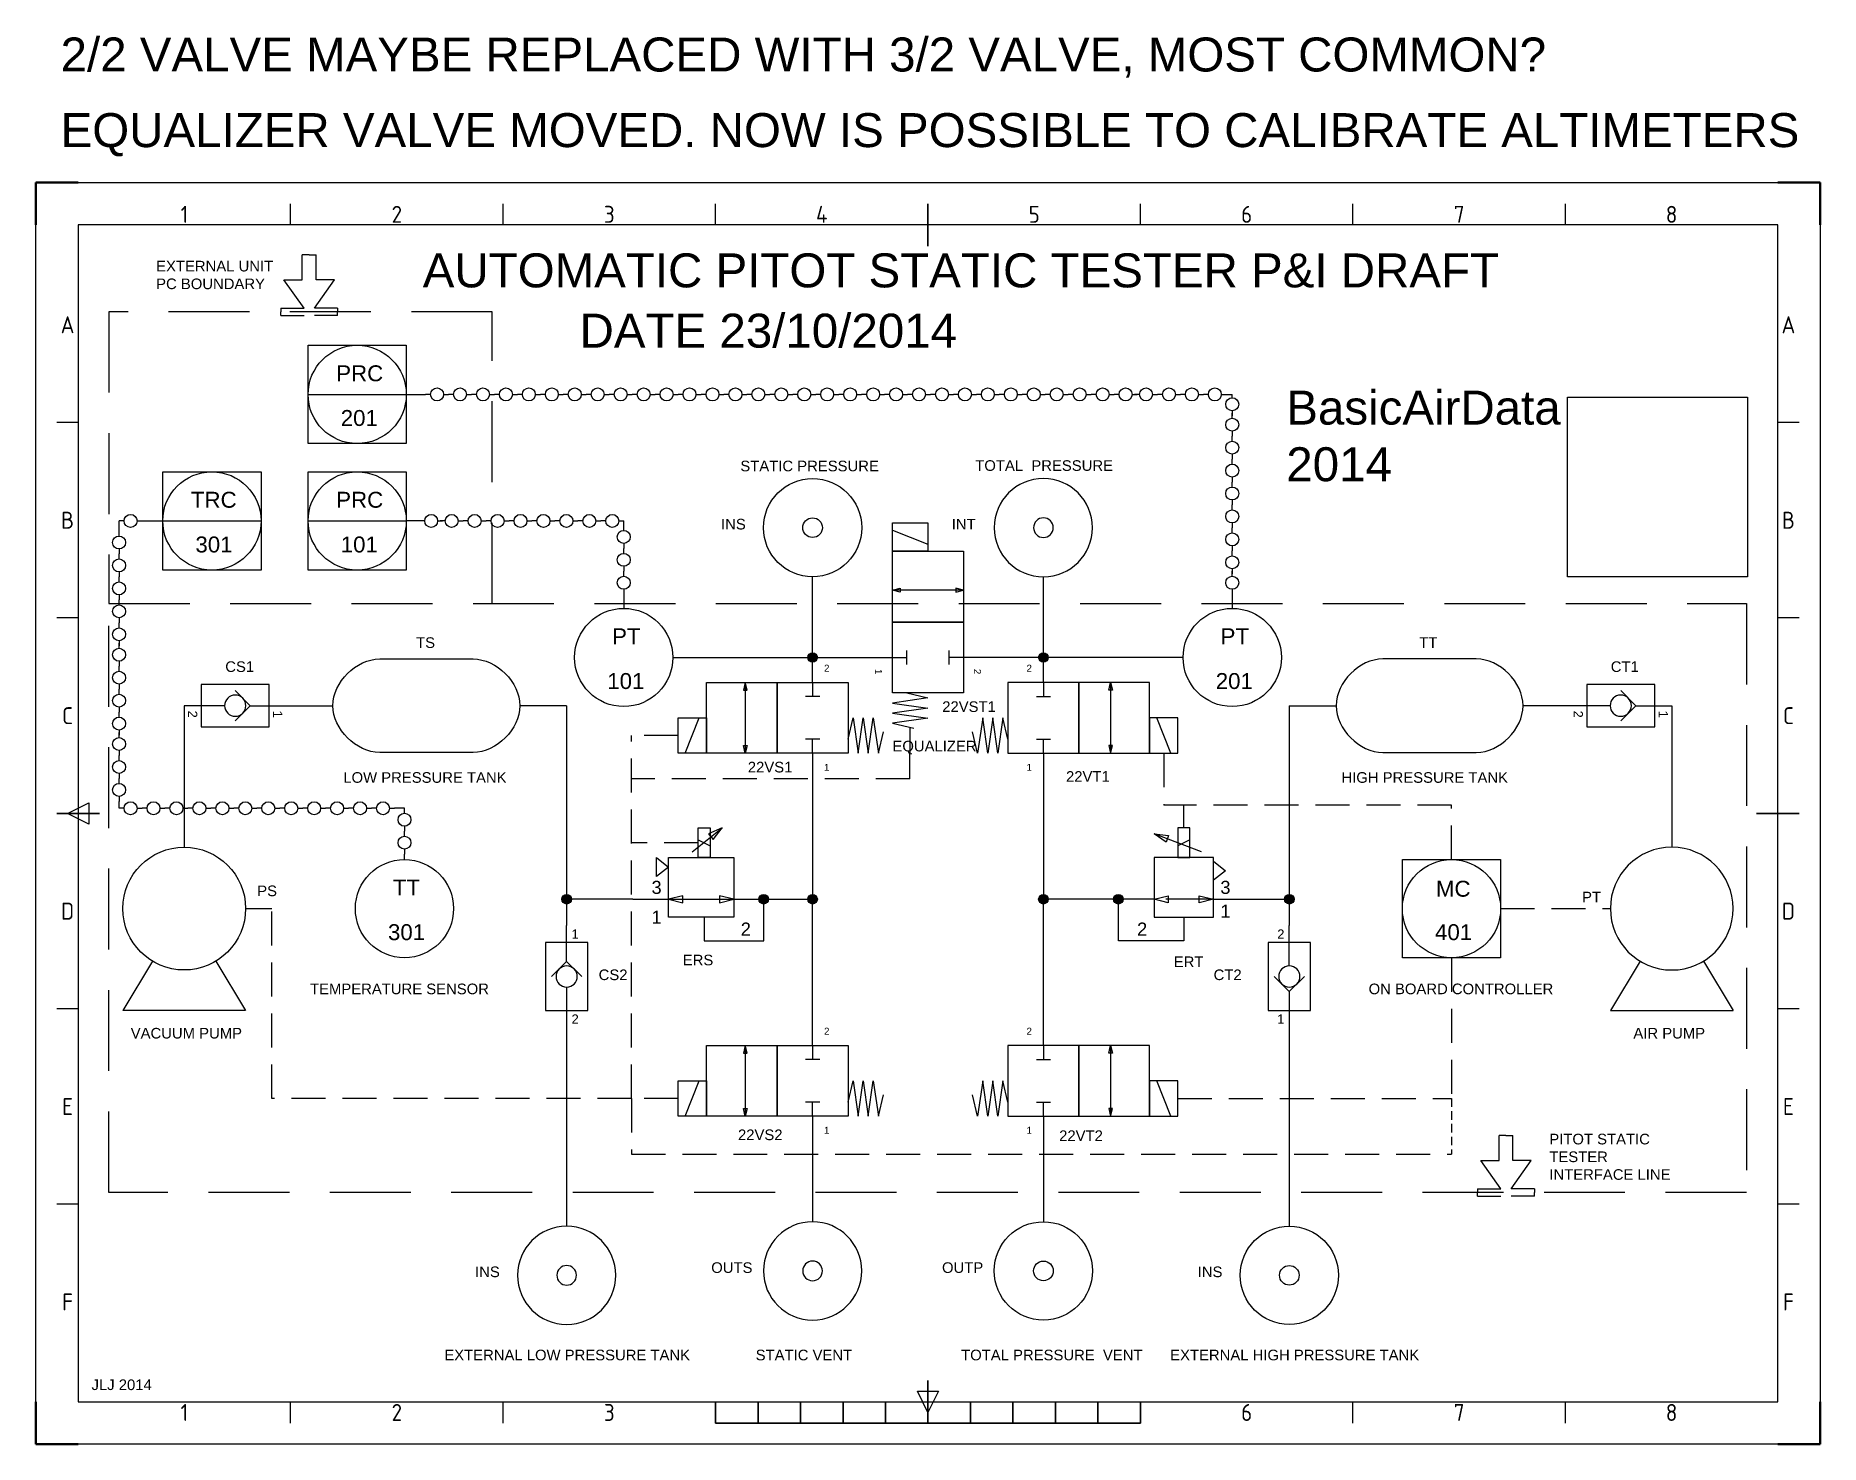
# Model space of a CAD drawing. Header units: millimetres. Extents: x 2288 to 4012, y 485 to 1029.
# Drawn here: x 3066.8 to 3486.8, y 484.7 to 816.3 of the extents above; entities that cross this region are included whole.
import ezdxf
from ezdxf.enums import TextEntityAlignment as Align

# ---------------------------------------------------------------- set-up
doc = ezdxf.new("R2010")
doc.units = ezdxf.units.MM
doc.linetypes.add('ACISOTGL', pattern=[3, 2, -1])
doc.linetypes.add('HIDDEN', pattern=[9.525, 6.35, -3.175])
doc.layers.add('1-TEXTS', color=2, linetype='Continuous')
doc.layers.add('ID', color=80, linetype='Continuous')
for name, color, linetype, lineweight in [('AM_BOR', 7, 'Continuous', 50), ('INSTRUMENTS', 4, 'Continuous', 25), ('TAG', 1, 'Continuous', 25)]:
    doc.layers.add(name, color=color, linetype=linetype, lineweight=lineweight)
doc.styles.add('ACISOTS', font='isocp.shx')
doc.styles.get("Standard").update_dxf_attribs({"font": 'arial.ttf'})
picture_1 = doc.add_image_def('image1.png', size_in_pixel=(200, 200))

msp = doc.modelspace()

# ---------------------------------------------------------------- texts
at = {"layer": '1-TEXTS'}
for s, height, p in [('2', 1.64, (3252.98, 667.39)), ('2', 1.64, (3300.64, 667.39)), ('1', 1.64, (3252.98, 644.05)), ('1', 1.64, (3300.64, 644.05)), ('3', 3.07, (3212.94, 615.8)), ('3', 3.07, (3346.81, 615.8)), ('1', 3.07, (3212.94, 608.8)), ('1', 3.07, (3346.81, 610.2)), ('1', 2.19, (3193.77, 604.82)), ('2', 3.07, (3233.94, 606)), ('2', 3.07, (3327.21, 606)), ('2', 2.19, (3359.85, 604.82)), ('2', 2.19, (3193.77, 584.82)), ('1', 2.19, (3359.85, 584.82)), ('2', 1.64, (3252.98, 581.95)), ('2', 1.64, (3300.64, 581.95)), ('1', 1.64, (3252.98, 558.62)), ('1', 1.64, (3300.64, 558.62))]:
    msp.add_text(s, height=height, dxfattribs=at).set_placement(p, align=Align.MIDDLE)
for s, height, p in [('1', 1.64, (3265.15, 666.58)), ('2', 1.64, (3288.48, 666.58)), ('2', 2.19, (3103.77, 656.56)), ('1', 2.19, (3123.77, 656.56)), ('2', 2.19, (3429.85, 656.56)), ('1', 2.19, (3449.85, 656.56))]:
    msp.add_text(s, height=height, rotation=270, dxfattribs=at).set_placement(p, align=Align.MIDDLE)
at = {"layer": 'ID'}
for s, width, insert, char_height, attachment_point in [('\\A1;2/2 VALVE MAYBE REPLACED WITH 3/2 VALVE, MOST COMMON?', 436.7772, (3072.67, 815.83), 8, 1), ('\\A1;EQUALIZER VALVE MOVED. NOW IS POSSIBLE TO CALIBRATE ALTIMETERS', 436.7772, (3072.67, 798.03), 8, 1), ('AUTOMATIC PITOT STATIC TESTER P&I DRAFT', 281.9188, (3157.9, 765.02), 8, 1), ('EXTERNAL UNIT\\PPC BOUNDARY', 29.9685, (3095.16, 763.27), 2.5, 1), ('DATE 23/10/2014', 100.9828, (3194.81, 750.83), 8, 1), ('BasicAirData\\P2014', 124.733, (3361.13, 732.72), 8, 1), ('STATIC PRESSURE', 40.4519, (3232.65, 716.23), 2.5, 1), ('TOTAL  PRESSURE', 40.4519, (3287.94, 716.33), 2.5, 1), ('EQUALIZER', 16.2453, (3268.45, 650.3), 2.5, 1), ('LOW PRESSURE TANK', 40.3683, (3139.21, 642.91), 2.5, 1), ('HIGH PRESSURE TANK', 40.3683, (3374.12, 642.91), 2.5, 1), ('TEMPERATURE SENSOR', 47.2123, (3131.38, 593.15), 2.5, 1), ('ON BOARD CONTROLLER', 47.2123, (3380.51, 593.15), 2.5, 1), (' VACUUM PUMP', 34.0951, (3088.21, 582.72), 2.5, 1), ('AIR PUMP', 18.4801, (3442.82, 582.72), 2.5, 1), ('PITOT STATIC TESTER INTERFACE LINE', 29.9685, (3423.04, 557.8), 2.5, 1), ('EXTERNAL LOW PRESSURE TANK ', 59.4373, (3162.98, 506.98), 2.5, 1), ('STATIC VENT', 30.4462, (3236.26, 506.98), 2.5, 1), ('TOTAL PRESSURE  VENT', 47.7818, (3284.61, 506.98), 2.5, 1), ('EXTERNAL HIGH PRESSURE TANK', 59.4373, (3392.41, 506.98), 2.5, 3), ('JLJ 2014', 15.9734, (3094.13, 499.98), 2.5, 3)]:
    msp.add_mtext_dynamic_manual_height_columns(s, width=width, gutter_width=12.5, heights=[0], dxfattribs=dict(at, insert=insert, char_height=char_height, attachment_point=attachment_point))
at = {"layer": 'INSTRUMENTS', "char_height": 3.75, "attachment_point": 1}
for s, insert in [('PRC', (3137.54, 738.67)), ('201', (3138.6, 728.15)), ('TRC', (3103.34, 708.9)), ('PRC', (3137.54, 708.9)), ('301', (3104.4, 698.38)), ('101', (3138.6, 698.38)), ('PT', (3202.47, 676.77)), ('PT', (3345.67, 676.77)), ('101', (3201.33, 666.24)), ('201', (3344.53, 666.24)), ('TT', (3150.86, 617.65)), ('MC', (3396.35, 617.35)), ('301', (3149.72, 607.13)), ('401', (3396.14, 607.13))]:
    msp.add_mtext_dynamic_manual_height_columns(s, width=8.3967, gutter_width=12.5, heights=[0], dxfattribs=dict(at, insert=insert))
at = {"layer": 'TAG', "char_height": 2.5, "attachment_point": 1}
for s, insert in [('INS', (3228.1, 702.54)), ('INT', (3282.41, 702.54)), ('TS', (3156.34, 674.66)), ('TT', (3392.42, 674.66)), ('CS1', (3111.43, 669)), ('CT1', (3437.5, 669)), ('22VST1', (3280.16, 659.59)), ('22VS1', (3234.41, 645.35)), ('22VT1', (3309.29, 643.15)), ('PS', (3118.95, 616.23)), ('PT', (3430.75, 614.77)), ('CS2', (3199.3, 596.47)), ('ERS', (3219.1, 599.95)), ('ERT', (3334.65, 599.54)), ('CT2', (3344.03, 596.47)), ('22VS2', (3232.09, 558.81)), ('22VT2', (3307.68, 558.6)), ('INS', (3170.22, 526.56)), ('OUTS', (3225.8, 527.55)), ('OUTP', (3280.11, 527.55)), ('INS', (3340.29, 526.56))]:
    msp.add_mtext_dynamic_manual_height_columns(s, width=6.6138, gutter_width=12.5, heights=[0], dxfattribs=dict(at, insert=insert))

# ---------------------------------------------------------------- blocks, each defined once
blk = doc.blocks.new('ISO_A3')
for p, q in [((410, 287), (10, 287)), ((10, 287), (10, 10)), ((410, 10), (410, 287)), ((10, 10), (410, 10))]:
    blk.add_line(p, q)
at = {"layer": 'AM_BOR'}
for p, q in [((10, 297), (0, 297)), ((0, 297), (0, 287)), ((420, 297), (410, 297)), ((420, 287), (420, 297)), ((0, 0), (0, 10)), ((420, 0), (420, 10)), ((0, 0), (10, 0)), ((420, 0), (410, 0))]:
    blk.add_line(p, q, dxfattribs=at)
at = {"layer": 'AM_BOR', "color": 1, "lineweight": 25}
for p, q in [((0, 297), (420, 297)), ((0, 0), (0, 297)), ((420, 297), (420, 0)), ((60, 287), (60, 292)), ((110, 287), (110, 292)), ((160, 287), (160, 292)), ((260, 287), (260, 292)), ((310, 287), (310, 292)), ((360, 287), (360, 292)), ((10, 240.5), (5, 240.5)), ((415, 240.5), (410, 240.5)), ((10, 194.5), (5, 194.5)), ((415, 194.5), (410, 194.5)), ((7.5, 148.5), (12.5, 151)), ((12.5, 146), (7.5, 148.5)), ((12.5, 151), (12.5, 146)), ((10, 102.5), (5, 102.5)), ((415, 102.5), (410, 102.5)), ((10, 56.5), (5, 56.5)), ((415, 56.5), (410, 56.5)), ((60, 5), (60, 10)), ((110, 5), (110, 10)), ((210, 7.5), (207.5, 12.5)), ((207.5, 12.5), (212.5, 12.5)), ((212.5, 12.5), (210, 7.5)), ((310, 5), (310, 10)), ((360, 5), (360, 10)), ((420, 0), (0, 0))]:
    blk.add_line(p, q, dxfattribs=at)
at = {"layer": 'AM_BOR', "color": 2, "lineweight": 35}
for p, q in [((210, 282), (210, 292)), ((5, 148.5), (15, 148.5)), ((405, 148.5), (415, 148.5)), ((210, 5), (210, 15)), ((160, 5), (160, 10)), ((170, 5), (170, 10)), ((180, 5), (180, 10)), ((190, 5), (190, 10)), ((200, 5), (200, 10)), ((220, 5), (220, 10)), ((230, 5), (230, 10)), ((240, 5), (240, 10)), ((250, 5), (250, 10)), ((260, 5), (260, 10)), ((160, 5), (260, 5))]:
    blk.add_line(p, q, dxfattribs=at)
at = {"layer": 'AM_BOR', "color": 1, "lineweight": 25, "style": 'ACISOTS'}
for s, p in [('1', (35, 289.5)), ('2', (85, 289.5)), ('3', (135, 289.5)), ('4', (185, 289.5)), ('5', (235, 289.5)), ('6', (285, 289.5)), ('7', (335, 289.5)), ('8', (385, 289.5)), ('A', (7.5, 263.5)), ('A', (412.5, 263.5)), ('B', (7.5, 217.5)), ('B', (412.5, 217.5)), ('C', (7.5, 171.5)), ('C', (412.5, 171.5)), ('D', (7.5, 125.5)), ('D', (412.5, 125.5)), ('E', (7.5, 79.5)), ('E', (412.5, 79.5)), ('F', (7.5, 33.5)), ('F', (412.5, 33.5)), ('1', (35, 7.5)), ('2', (85, 7.5)), ('3', (135, 7.5)), ('6', (285, 7.5)), ('7', (335, 7.5)), ('8', (385, 7.5))]:
    blk.add_text(s, height=4, dxfattribs=at).set_placement(p, align=Align.MIDDLE)

# ---------------------------------------------------------------- hatches: boundary and pattern name
h = msp.add_hatch(color=256)
h.dxf.hatch_style = 1
h.paths.add_polyline_path([(3249.65, 671.03, 0.414214), (3248.54, 669.91, 0.414214), (3249.65, 668.8)])
h.paths.add_polyline_path([(3249.65, 671.03), (3249.65, 669.91), (3250.77, 669.91, 0.414214)])
h.paths.add_polyline_path([(3250.77, 669.91), (3249.65, 669.91), (3249.65, 668.8, 0.414214)])
h = msp.add_hatch(color=256)
h.dxf.hatch_style = 1
h.paths.add_polyline_path([(3303.97, 671.03, 0.414214), (3302.85, 669.91, 0.414214), (3303.97, 668.8)])
h.paths.add_polyline_path([(3303.97, 671.03), (3303.97, 669.91), (3305.09, 669.91, 0.414214)])
h.paths.add_polyline_path([(3305.09, 669.91), (3303.97, 669.91), (3303.97, 668.8, 0.414214)])
h = msp.add_hatch(color=256)
h.dxf.hatch_style = 1
h.paths.add_polyline_path([(3191.77, 614.11, 0.414214), (3190.66, 613, 0.414214), (3191.77, 611.88)])
h.paths.add_polyline_path([(3191.77, 614.11), (3191.77, 613), (3192.89, 613, 0.414214)])
h.paths.add_polyline_path([(3192.89, 613), (3191.77, 613), (3191.77, 611.88, 0.414214)])
h = msp.add_hatch(color=256)
h.dxf.hatch_style = 1
h.paths.add_polyline_path([(3238.14, 614.11, 0.414214), (3237.02, 613, 0.414214), (3238.14, 611.88)])
h.paths.add_polyline_path([(3238.14, 614.11), (3238.14, 613), (3239.25, 613, 0.414214)])
h.paths.add_polyline_path([(3239.25, 613), (3238.14, 613), (3238.14, 611.88, 0.414214)])
h = msp.add_hatch(color=256)
h.dxf.hatch_style = 1
h.paths.add_polyline_path([(3249.65, 614.11, 0.414214), (3248.54, 613, 0.414214), (3249.65, 611.88)])
h.paths.add_polyline_path([(3249.65, 614.11), (3249.65, 613), (3250.77, 613, 0.414214)])
h.paths.add_polyline_path([(3250.77, 613), (3249.65, 613), (3249.65, 611.88, 0.414214)])
h = msp.add_hatch(color=256)
h.dxf.hatch_style = 1
h.paths.add_polyline_path([(3303.97, 614.11, 0.414214), (3302.85, 613, 0.414214), (3303.97, 611.88)])
h.paths.add_polyline_path([(3303.97, 614.11), (3303.97, 613), (3305.09, 613, 0.414214)])
h.paths.add_polyline_path([(3305.09, 613), (3303.97, 613), (3303.97, 611.88, 0.414214)])
h = msp.add_hatch(color=256)
h.dxf.hatch_style = 1
h.paths.add_polyline_path([(3321.61, 614.11, 0.414214), (3320.49, 613, 0.414214), (3321.61, 611.88)])
h.paths.add_polyline_path([(3321.61, 614.11), (3321.61, 613), (3322.72, 613, 0.414214)])
h.paths.add_polyline_path([(3322.72, 613), (3321.61, 613), (3321.61, 611.88, 0.414214)])
h = msp.add_hatch(color=256)
h.dxf.hatch_style = 1
h.paths.add_polyline_path([(3361.85, 614.11, 0.414214), (3360.74, 613, 0.414214), (3361.85, 611.88)])
h.paths.add_polyline_path([(3361.85, 614.11), (3361.85, 613), (3362.97, 613, 0.414214)])
h.paths.add_polyline_path([(3362.97, 613), (3361.85, 613), (3361.85, 611.88, 0.414214)])

# ---------------------------------------------------------------- linework, layer by layer
for p, q in [((3129.55, 758.82), (3129.55, 764.7)), ((3131.18, 764.7), (3129.55, 764.7)), ((3131.18, 764.7), (3132.81, 764.7)), ((3132.81, 758.82), (3132.81, 764.7)), ((3129.97, 752.15), (3125.23, 758.82)), ((3125.23, 758.82), (3129.55, 758.82)), ((3132.39, 752.15), (3137.13, 758.82)), ((3137.13, 758.82), (3132.81, 758.82)), ((3124.5, 752.15), (3129.97, 752.15)), ((3124.5, 752.15), (3124.5, 751.29)), ((3137.86, 752.15), (3132.39, 752.15)), ((3137.86, 752.15), (3137.86, 751.29)), ((3124.5, 750.43), (3124.5, 751.29)), ((3124.5, 750.43), (3129.97, 750.43)), ((3137.86, 750.43), (3132.39, 750.43)), ((3137.86, 750.43), (3137.86, 751.29)), ((3249.65, 664.05), (3249.65, 688.9)), ((3303.97, 664.05), (3303.97, 688.9)), ((3147.77, 669.56), (3169.77, 669.56)), ((3249.65, 669.91), (3268.48, 669.91)), ((3249.65, 669.91), (3268.48, 669.91)), ((3303.97, 669.91), (3285.14, 669.91)), ((3405.85, 669.56), (3383.85, 669.56)), ((3101.77, 658.56), (3101.77, 625.25)), ((3191.77, 658.56), (3191.77, 606.82)), ((3361.85, 658.56), (3361.85, 606.82)), ((3451.85, 658.56), (3451.85, 625.25)), ((3249.65, 647.38), (3249.65, 613)), ((3303.97, 647.38), (3303.97, 613)), ((3207.34, 613), (3191.77, 613)), ((3207.34, 613), (3215.74, 613)), ((3240.94, 613), (3249.65, 613)), ((3249.65, 578.61), (3249.65, 613)), ((3303.97, 578.61), (3303.97, 613)), ((3317.41, 613), (3303.97, 613)), ((3352.41, 613), (3361.85, 613)), ((3094.31, 598.42), (3087.32, 586.82)), ((3109.23, 598.42), (3116.22, 586.82)), ((3444.39, 598.42), (3437.4, 586.82)), ((3459.31, 598.42), (3466.3, 586.82)), ((3116.22, 586.82), (3087.32, 586.82)), ((3437.4, 586.82), (3466.3, 586.82)), ((3191.77, 582.82), (3191.77, 536.05)), ((3361.85, 582.82), (3361.85, 536.05)), ((3249.65, 561.95), (3249.65, 537.09)), ((3303.97, 561.95), (3303.97, 537.09)), ((3411.21, 551.54), (3411.21, 557.42)), ((3412.84, 557.42), (3411.21, 557.42)), ((3412.84, 557.42), (3414.47, 557.42)), ((3414.47, 551.54), (3414.47, 557.42)), ((3411.63, 544.87), (3406.89, 551.54)), ((3406.89, 551.54), (3411.21, 551.54)), ((3414.05, 544.87), (3418.79, 551.54)), ((3418.79, 551.54), (3414.47, 551.54)), ((3406.16, 544.87), (3411.63, 544.87)), ((3406.16, 544.87), (3406.16, 544.01)), ((3406.16, 543.15), (3406.16, 544.01)), ((3406.16, 543.15), (3411.63, 543.15)), ((3419.52, 544.87), (3414.05, 544.87)), ((3419.52, 543.15), (3414.05, 543.15)), ((3419.52, 544.87), (3419.52, 544.01)), ((3419.52, 543.15), (3419.52, 544.01))]:
    msp.add_line(p, q)
at = {"linetype": 'HIDDEN', "ltscale": 3}
for points in [[(3084.01, 682.58), (3174.27, 682.58), (3174.27, 751.29), (3084.01, 751.29)], [(3084.01, 682.58), (3469.42, 682.58), (3469.42, 544.01), (3084.01, 544.01)]]:
    msp.add_lwpolyline(points, close=True, dxfattribs=at)
for points in [[(3276.81, 701.58), (3276.81, 694.91), (3268.48, 694.91), (3268.48, 701.58)], [(3285.14, 694.91), (3285.14, 678.24), (3268.48, 678.24), (3268.48, 694.91)], [(3268.48, 685.74), (3270.28, 686.19), (3270.28, 685.29)], [(3285.14, 685.74), (3283.34, 686.19), (3283.34, 685.29)], [(3285.14, 678.24), (3285.14, 661.58), (3268.48, 661.58), (3268.48, 678.24)], [(3224.66, 664.05), (3241.32, 664.05), (3241.32, 647.38), (3224.66, 647.38)], [(3233.82, 664.05), (3233.37, 662.25), (3234.27, 662.25)], [(3241.32, 664.05), (3257.99, 664.05), (3257.99, 647.38), (3241.32, 647.38)], [(3312.3, 664.05), (3295.64, 664.05), (3295.64, 647.38), (3312.3, 647.38)], [(3328.97, 664.05), (3312.3, 664.05), (3312.3, 647.38), (3328.97, 647.38)], [(3319.8, 664.05), (3320.25, 662.25), (3319.35, 662.25)], [(3105.77, 663.56), (3105.77, 653.56), (3121.77, 653.56), (3121.77, 663.56)], [(3431.85, 663.56), (3431.85, 653.56), (3447.85, 653.56), (3447.85, 663.56)], [(3217.99, 655.72), (3224.66, 655.72), (3224.66, 647.38), (3217.99, 647.38)], [(3335.64, 655.72), (3328.97, 655.72), (3328.97, 647.38), (3335.64, 647.38)], [(3233.82, 647.38), (3233.37, 649.18), (3234.27, 649.18)], [(3319.8, 647.38), (3320.25, 649.18), (3319.35, 649.18)], [(3222.74, 629.8), (3225.54, 629.8), (3225.54, 622.8), (3222.74, 622.8)], [(3228.34, 629.8), (3225.19, 628.36), (3226.24, 627.04)], [(3330.01, 628.4), (3333.45, 628.01), (3332.86, 626.42)], [(3338.41, 629.8), (3335.61, 629.8), (3335.61, 622.8), (3338.41, 622.8)], [(3212.94, 618.32), (3212.94, 622.8), (3215.74, 620.56)], [(3215.74, 622.8), (3231.14, 622.8), (3231.14, 608.8), (3215.74, 608.8)], [(3344.01, 622.8), (3330.01, 622.8), (3330.01, 608.8), (3344.01, 608.8)], [(3344.01, 617.48), (3344.01, 621.96), (3346.81, 619.72)], [(3215.74, 613), (3219.1, 612.16), (3219.1, 613.84)], [(3231.14, 613), (3227.78, 613.84), (3227.78, 612.16)], [(3330.01, 613), (3333.37, 613.84), (3333.37, 612.16)], [(3344.01, 613), (3340.65, 612.16), (3340.65, 613.84)], [(3186.77, 586.82), (3196.77, 586.82), (3196.77, 602.82), (3186.77, 602.82)], [(3366.85, 602.82), (3356.85, 602.82), (3356.85, 586.82), (3366.85, 586.82)], [(3224.66, 578.61), (3241.32, 578.61), (3241.32, 561.95), (3224.66, 561.95)], [(3233.82, 578.61), (3233.37, 576.81), (3234.27, 576.81)], [(3241.32, 578.61), (3257.99, 578.61), (3257.99, 561.95), (3241.32, 561.95)], [(3312.3, 578.61), (3295.64, 578.61), (3295.64, 561.95), (3312.3, 561.95)], [(3328.97, 578.61), (3312.3, 578.61), (3312.3, 561.95), (3328.97, 561.95)], [(3319.8, 578.61), (3320.25, 576.81), (3319.35, 576.81)], [(3217.99, 570.28), (3224.66, 570.28), (3224.66, 561.95), (3217.99, 561.95)], [(3335.64, 570.28), (3328.97, 570.28), (3328.97, 561.95), (3335.64, 561.95)], [(3233.82, 561.95), (3233.37, 563.75), (3234.27, 563.75)], [(3319.8, 561.95), (3320.25, 563.75), (3319.35, 563.75)]]:
    msp.add_lwpolyline(points, close=True)
for points in [[(3268.48, 699.91), (3276.81, 696.57)], [(3285.14, 685.74), (3268.48, 685.74)], [(3268.48, 669.91), (3271.81, 669.91)], [(3271.81, 668.25), (3271.81, 671.58)], [(3281.81, 668.25), (3281.81, 671.58)], [(3285.14, 669.91), (3281.81, 669.91)], [(3233.82, 664.05), (3233.82, 647.38)], [(3249.65, 664.05), (3249.65, 660.72)], [(3303.97, 664.05), (3303.97, 660.72)], [(3319.8, 664.05), (3319.8, 647.38)], [(3113.77, 662.1), (3117.31, 658.56), (3113.77, 655.02)], [(3251.32, 660.72), (3247.99, 660.72)], [(3271.81, 661.58), (3276.81, 660.39), (3268.48, 659.19), (3276.81, 658), (3268.48, 656.82), (3276.81, 655.62), (3268.48, 654.43), (3273.48, 653.25), (3273.48, 653.25)], [(3302.31, 660.72), (3305.64, 660.72)], [(3439.85, 662.1), (3443.39, 658.56), (3439.85, 655.02)], [(3111.27, 658.56), (3101.77, 658.56)], [(3117.31, 658.56), (3125.77, 658.56)], [(3125.77, 658.56), (3136.77, 658.56)], [(3191.77, 658.56), (3180.77, 658.56)], [(3219.65, 647.38), (3222.99, 655.72)], [(3257.99, 650.71), (3259.18, 655.72), (3260.37, 647.38), (3261.56, 655.72), (3262.75, 647.38), (3263.94, 655.72), (3265.13, 647.38), (3266.32, 652.39), (3266.32, 652.39)], [(3295.64, 650.71), (3294.45, 655.72), (3293.25, 647.38), (3292.06, 655.72), (3290.88, 647.38), (3289.68, 655.72), (3288.49, 647.38), (3287.31, 652.39), (3287.31, 652.39)], [(3333.97, 647.38), (3330.63, 655.72)], [(3361.85, 658.56), (3372.85, 658.56)], [(3427.85, 658.56), (3416.85, 658.56)], [(3437.35, 658.56), (3427.85, 658.56)], [(3443.39, 658.56), (3451.85, 658.56)], [(3251.32, 650.71), (3247.99, 650.71)], [(3249.65, 647.38), (3249.65, 650.71)], [(3302.31, 650.71), (3305.64, 650.71)], [(3303.97, 647.38), (3303.97, 650.71)], [(3221.34, 624.2), (3228.34, 629.8)], [(3222.74, 627), (3225.54, 625.6)], [(3341.21, 624.2), (3330.01, 628.4)], [(3338.41, 627), (3335.61, 625.6)], [(3231.14, 614.4), (3231.14, 611.6)], [(3330.01, 614.4), (3330.01, 611.6)], [(3215.74, 613), (3231.14, 613)], [(3224.14, 608.8), (3224.14, 603.2), (3238.14, 603.2), (3238.14, 613)], [(3231.14, 613), (3240.94, 613)], [(3330.01, 613), (3317.41, 613)], [(3337.01, 608.8), (3337.01, 603.2), (3321.61, 603.2), (3321.61, 613)], [(3344.01, 613), (3332.81, 613)], [(3344.01, 613), (3352.41, 613)], [(3191.77, 598.36), (3191.77, 606.82)], [(3361.85, 597.32), (3361.85, 606.82)], [(3188.23, 594.82), (3191.77, 598.36), (3195.31, 594.82)], [(3191.77, 592.32), (3191.77, 582.82)], [(3365.39, 594.82), (3361.85, 591.28), (3358.31, 594.82)], [(3361.85, 591.28), (3361.85, 582.82)], [(3233.82, 578.61), (3233.82, 561.95)], [(3249.65, 578.61), (3249.65, 575.28)], [(3303.97, 578.61), (3303.97, 575.28)], [(3319.8, 578.61), (3319.8, 561.95)], [(3251.32, 575.28), (3247.99, 575.28)], [(3302.31, 575.28), (3305.64, 575.28)], [(3219.65, 561.95), (3222.99, 570.28)], [(3257.99, 565.28), (3259.18, 570.28), (3260.37, 561.95), (3261.56, 570.28), (3262.75, 561.95), (3263.94, 570.28), (3265.13, 561.95), (3266.32, 566.95), (3266.32, 566.95)], [(3295.64, 565.28), (3294.45, 570.28), (3293.25, 561.95), (3292.06, 570.28), (3290.88, 561.95), (3289.68, 570.28), (3288.49, 561.95), (3287.31, 566.95), (3287.31, 566.95)], [(3333.97, 561.95), (3330.63, 570.28)], [(3251.32, 565.28), (3247.99, 565.28)], [(3249.65, 561.95), (3249.65, 565.28)], [(3302.31, 565.28), (3305.64, 565.28)], [(3303.97, 561.95), (3303.97, 565.28)]]:
    msp.add_lwpolyline(points)
for centre in [(3249.65, 669.91), (3303.97, 669.91), (3191.77, 613), (3238.14, 613), (3249.65, 613), (3303.97, 613), (3321.61, 613), (3361.85, 613)]:
    msp.add_circle(centre, 1.12)
for centre, major_axis in [((3249.65, 700.46), (11.56, 0)), ((3249.65, 700.46), (2.31, 0)), ((3101.77, 610.8), (14.45, 0)), ((3303.97, 525.53), (-11.56, 0)), ((3361.85, 524.49), (-11.56, 0)), ((3303.97, 525.53), (-2.31, 0)), ((3361.85, 524.49), (-2.31, 0))]:
    msp.add_ellipse(centre, major_axis=major_axis, ratio=1)
at = {"extrusion": (0, 0, -1)}
for centre, major_axis in [((3303.97, 700.46), (-11.56, 0)), ((3303.97, 700.46), (-2.31, 0)), ((3113.77, 658.56), (0, -2.5)), ((3439.85, 658.56), (0, -2.5)), ((3451.85, 610.8), (-14.45, 0)), ((3191.77, 594.82), (2.5, 0)), ((3361.85, 594.82), (-2.5, 0)), ((3191.77, 524.49), (11.56, 0)), ((3249.65, 525.53), (11.56, 0)), ((3191.77, 524.49), (2.31, 0)), ((3249.65, 525.53), (2.31, 0))]:
    msp.add_ellipse(centre, major_axis=major_axis, ratio=1, dxfattribs=at)
for points in [[(3136.77, 658.56), (3136.77, 664.06), (3142.27, 669.56), (3147.77, 669.56)], [(3169.77, 669.56), (3175.27, 669.56), (3180.77, 664.06), (3180.77, 658.56)], [(3383.85, 669.56), (3378.35, 669.56), (3372.85, 664.06), (3372.85, 658.56)], [(3416.85, 658.56), (3416.85, 664.06), (3411.35, 669.56), (3405.85, 669.56)], [(3147.77, 647.56), (3142.27, 647.56), (3136.77, 653.06), (3136.77, 658.56)], [(3180.77, 658.56), (3180.77, 653.06), (3175.27, 647.56), (3169.77, 647.56)], [(3372.85, 658.56), (3372.85, 653.06), (3378.35, 647.56), (3383.85, 647.56)], [(3405.85, 647.56), (3411.35, 647.56), (3416.85, 653.06), (3416.85, 658.56)], [(3169.77, 647.56), (3164.27, 647.56), (3153.27, 647.56), (3147.77, 647.56)], [(3383.85, 647.56), (3389.35, 647.56), (3400.35, 647.56), (3405.85, 647.56)]]:
    msp.add_open_spline(points, degree=3)
at = {"layer": 'INSTRUMENTS'}
for p, q in [((3130.92, 731.82), (3154.04, 731.82)), ((3154.04, 731.82), (3158.58, 731.82)), ((3159.76, 731.82), (3158.58, 731.82)), ((3162.79, 731.82), (3163.98, 731.82)), ((3165.16, 731.82), (3163.98, 731.82)), ((3168.2, 731.82), (3169.38, 731.82)), ((3170.56, 731.82), (3169.38, 731.82)), ((3173.6, 731.82), (3174.78, 731.82)), ((3175.96, 731.82), (3174.78, 731.82)), ((3179, 731.82), (3180.18, 731.82)), ((3181.36, 731.82), (3180.18, 731.82)), ((3184.4, 731.82), (3185.58, 731.82)), ((3186.76, 731.82), (3185.58, 731.82)), ((3189.8, 731.82), (3190.98, 731.82)), ((3192.16, 731.82), (3190.98, 731.82)), ((3195.2, 731.82), (3196.38, 731.82)), ((3197.56, 731.82), (3196.38, 731.82)), ((3200.6, 731.82), (3201.78, 731.82)), ((3202.97, 731.82), (3201.78, 731.82)), ((3206, 731.82), (3207.18, 731.82)), ((3208.37, 731.82), (3207.18, 731.82)), ((3211.4, 731.82), (3212.59, 731.82)), ((3213.77, 731.82), (3212.59, 731.82)), ((3216.81, 731.82), (3217.99, 731.82)), ((3219.17, 731.82), (3217.99, 731.82)), ((3222.21, 731.82), (3223.39, 731.82)), ((3224.57, 731.82), (3223.39, 731.82)), ((3227.61, 731.82), (3228.79, 731.82)), ((3229.97, 731.82), (3228.79, 731.82)), ((3233.01, 731.82), (3234.19, 731.82)), ((3235.37, 731.82), (3234.19, 731.82)), ((3238.41, 731.82), (3239.59, 731.82)), ((3240.77, 731.82), (3239.59, 731.82)), ((3243.81, 731.82), (3244.99, 731.82)), ((3246.17, 731.82), (3244.99, 731.82)), ((3249.21, 731.82), (3250.39, 731.82)), ((3251.57, 731.82), (3250.39, 731.82)), ((3254.61, 731.82), (3255.79, 731.82)), ((3256.98, 731.82), (3255.79, 731.82)), ((3260.01, 731.82), (3261.19, 731.82)), ((3262.38, 731.82), (3261.19, 731.82)), ((3265.41, 731.82), (3266.6, 731.82)), ((3267.78, 731.82), (3266.6, 731.82)), ((3270.82, 731.82), (3272, 731.82)), ((3273.18, 731.82), (3272, 731.82)), ((3276.22, 731.82), (3277.4, 731.82)), ((3278.58, 731.82), (3277.4, 731.82)), ((3281.62, 731.82), (3282.8, 731.82)), ((3283.98, 731.82), (3282.8, 731.82)), ((3287.02, 731.82), (3288.2, 731.82)), ((3289.38, 731.82), (3288.2, 731.82)), ((3292.42, 731.82), (3293.6, 731.82)), ((3294.78, 731.82), (3293.6, 731.82)), ((3297.82, 731.82), (3299, 731.82)), ((3300.18, 731.82), (3299, 731.82)), ((3303.22, 731.82), (3304.4, 731.82)), ((3305.58, 731.82), (3304.4, 731.82)), ((3308.62, 731.82), (3309.8, 731.82)), ((3310.99, 731.82), (3309.8, 731.82)), ((3314.02, 731.82), (3315.2, 731.82)), ((3316.39, 731.82), (3315.2, 731.82)), ((3319.42, 731.82), (3320.61, 731.82)), ((3321.79, 731.82), (3320.61, 731.82)), ((3324.83, 731.82), (3326.01, 731.82)), ((3326.6, 731.82), (3325.42, 731.82)), ((3329.64, 731.82), (3330.82, 731.82)), ((3332, 731.82), (3330.82, 731.82)), ((3335.04, 731.82), (3336.22, 731.82)), ((3337.4, 731.82), (3336.22, 731.82)), ((3340.44, 731.82), (3341.62, 731.82)), ((3342.8, 731.82), (3341.62, 731.82)), ((3345.84, 731.82), (3347.02, 731.82)), ((3347.02, 731.82), (3348.41, 731.82)), ((3348.41, 731.03), (3348.41, 731.82)), ((3348.41, 728), (3348.41, 726.81)), ((3348.41, 726.22), (3348.41, 727.41)), ((3348.41, 723.19), (3348.41, 722)), ((3348.41, 720.82), (3348.41, 722)), ((3348.41, 717.78), (3348.41, 716.6)), ((3348.41, 715.42), (3348.41, 716.6)), ((3348.41, 712.38), (3348.41, 711.2)), ((3348.41, 710.02), (3348.41, 711.2)), ((3348.41, 706.98), (3348.41, 705.8)), ((3348.41, 704.62), (3348.41, 705.8)), ((3086.44, 698.49), (3086.44, 702.05)), ((3087.62, 702.05), (3086.44, 702.05)), ((3090.66, 702.05), (3091.84, 702.05)), ((3091.84, 702.05), (3096.72, 702.05)), ((3096.72, 702.05), (3119.84, 702.05)), ((3130.92, 702.05), (3154.04, 702.05)), ((3157.19, 702.05), (3154.04, 702.05)), ((3158.37, 702.05), (3157.19, 702.05)), ((3161.41, 702.05), (3162.59, 702.05)), ((3163.18, 702.05), (3162, 702.05)), ((3166.22, 702.05), (3167.4, 702.05)), ((3168.59, 702.05), (3167.4, 702.05)), ((3171.62, 702.05), (3172.8, 702.05)), ((3173.99, 702.05), (3172.8, 702.05)), ((3177.02, 702.05), (3178.21, 702.05)), ((3179.39, 702.05), (3178.21, 702.05)), ((3182.43, 702.05), (3183.61, 702.05)), ((3184.79, 702.05), (3183.61, 702.05)), ((3187.83, 702.05), (3189.01, 702.05)), ((3190.19, 702.05), (3189.01, 702.05)), ((3193.23, 702.05), (3194.41, 702.05)), ((3195.59, 702.05), (3194.41, 702.05)), ((3198.63, 702.05), (3199.81, 702.05)), ((3200.99, 702.05), (3199.81, 702.05)), ((3204.03, 702.05), (3205.21, 702.05)), ((3205.21, 700.99), (3205.21, 702.05)), ((3348.41, 701.58), (3348.41, 700.4)), ((3205.21, 699.81), (3205.21, 700.99)), ((3348.41, 699.22), (3348.41, 700.4)), ((3086.44, 695.45), (3086.44, 694.27)), ((3086.44, 693.09), (3086.44, 694.27)), ((3205.21, 696.77), (3205.21, 695.59)), ((3205.21, 694.41), (3205.21, 695.59)), ((3348.41, 696.18), (3348.41, 695)), ((3348.41, 693.82), (3348.41, 695)), ((3086.44, 690.05), (3086.44, 688.87)), ((3086.44, 687.68), (3086.44, 688.87)), ((3205.21, 691.37), (3205.21, 690.19)), ((3205.21, 689.01), (3205.21, 690.19)), ((3348.41, 690.78), (3348.41, 689.6)), ((3348.41, 689.01), (3348.41, 690.19)), ((3086.44, 684.65), (3086.44, 683.47)), ((3205.21, 685.97), (3205.21, 684.79)), ((3205.21, 684.79), (3205.21, 681.47)), ((3348.41, 685.97), (3348.41, 684.79)), ((3348.41, 684.79), (3348.41, 681.47)), ((3086.44, 682.28), (3086.44, 683.47)), ((3086.44, 679.25), (3086.44, 678.06)), ((3086.44, 676.88), (3086.44, 678.06)), ((3086.44, 673.84), (3086.44, 672.66)), ((3086.44, 672.07), (3086.44, 673.25)), ((3086.44, 669.03), (3086.44, 667.85)), ((3086.44, 666.67), (3086.44, 667.85)), ((3216.77, 669.91), (3249.65, 669.91)), ((3336.85, 669.91), (3303.97, 669.91)), ((3086.44, 663.63), (3086.44, 662.45)), ((3086.44, 661.27), (3086.44, 662.45)), ((3086.44, 658.23), (3086.44, 657.05)), ((3086.44, 655.87), (3086.44, 657.05)), ((3086.44, 652.83), (3086.44, 651.65)), ((3086.44, 651.06), (3086.44, 652.24)), ((3272.51, 641.33), (3272.63, 653.45)), ((3086.44, 648.02), (3086.44, 646.84)), ((3086.44, 645.66), (3086.44, 646.84)), ((3086.44, 642.62), (3086.44, 641.44)), ((3086.44, 640.26), (3086.44, 641.44)), ((3086.44, 637.22), (3086.44, 636.04)), ((3086.44, 634.42), (3086.44, 636.04)), ((3087.62, 634.42), (3086.44, 634.42)), ((3090.66, 634.42), (3091.84, 634.42)), ((3093.02, 634.42), (3091.84, 634.42)), ((3096.06, 634.42), (3097.24, 634.42)), ((3098.42, 634.42), (3097.24, 634.42)), ((3101.46, 634.42), (3102.64, 634.42)), ((3103.83, 634.42), (3102.64, 634.42)), ((3106.86, 634.42), (3108.04, 634.42)), ((3109.23, 634.42), (3108.04, 634.42)), ((3112.26, 634.42), (3113.45, 634.42)), ((3114.63, 634.42), (3113.45, 634.42)), ((3117.67, 634.42), (3118.85, 634.42)), ((3120.03, 634.42), (3118.85, 634.42)), ((3123.07, 634.42), (3124.25, 634.42)), ((3125.43, 634.42), (3124.25, 634.42)), ((3128.47, 634.42), (3129.65, 634.42)), ((3130.83, 634.42), (3129.65, 634.42)), ((3133.87, 634.42), (3135.05, 634.42)), ((3136.23, 634.42), (3135.05, 634.42)), ((3139.27, 634.42), (3140.45, 634.42)), ((3141.63, 634.42), (3140.45, 634.42)), ((3144.67, 634.42), (3145.85, 634.42)), ((3147.03, 634.42), (3145.85, 634.42)), ((3150.07, 634.42), (3151.25, 634.42)), ((3153.6, 634.42), (3151.25, 634.42)), ((3153.6, 633.23), (3153.6, 634.42)), ((3337.01, 629.8), (3337.01, 635.12)), ((3153.6, 630.2), (3153.6, 629.01)), ((3153.6, 627.83), (3153.6, 629.01)), ((3153.6, 624.79), (3153.6, 623.61)), ((3153.6, 622.36), (3153.6, 623.61))]:
    msp.add_line(p, q, dxfattribs=at)
at = {"layer": 'INSTRUMENTS', "linetype": 'ACISOTGL', "ltscale": 4}
for p, q in [((3207, 566.11), (3207, 651.55)), ((3217.99, 651.55), (3207, 651.55)), ((3332.3, 647.38), (3332.3, 635.12)), ((3272.51, 641.33), (3207, 641.33)), ((3400.02, 635.12), (3332.3, 635.12)), ((3400.02, 622.36), (3400.02, 635.12)), ((3222.74, 626.3), (3207, 626.3)), ((3116.42, 610.8), (3122.41, 610.8)), ((3122.41, 566.11), (3122.41, 610.8)), ((3411.58, 610.8), (3437.4, 610.8)), ((3400.02, 599.24), (3400.02, 566.11)), ((3207, 566.11), (3122.41, 566.11)), ((3217.99, 566.11), (3207, 566.11)), ((3207, 566.11), (3207, 553)), ((3335.64, 566.11), (3400.02, 566.11)), ((3207, 553), (3400.02, 553))]:
    msp.add_line(p, q, dxfattribs=at)
at = {"layer": 'INSTRUMENTS', "linetype": 'ACISOTGL'}
msp.add_line((3400.02, 566.11), (3400.02, 553), dxfattribs=at)
at = {"layer": 'INSTRUMENTS'}
for points in [[(3130.92, 743.38), (3154.04, 743.38), (3154.04, 720.26), (3130.92, 720.26)], [(3096.72, 713.61), (3119.84, 713.61), (3119.84, 690.49), (3096.72, 690.49)], [(3130.92, 713.61), (3154.04, 713.61), (3154.04, 690.49), (3130.92, 690.49)], [(3388.46, 622.36), (3411.58, 622.36), (3411.58, 599.24), (3388.46, 599.24)]]:
    msp.add_lwpolyline(points, close=True, dxfattribs=at)
for centre, radius in [((3142.48, 731.82), 11.56), ((3161.28, 731.82), 1.52), ((3166.68, 731.82), 1.52), ((3172.08, 731.82), 1.52), ((3177.48, 731.82), 1.52), ((3182.88, 731.82), 1.52), ((3188.28, 731.82), 1.52), ((3193.68, 731.82), 1.52), ((3199.08, 731.82), 1.52), ((3204.48, 731.82), 1.52), ((3209.89, 731.82), 1.52), ((3215.29, 731.82), 1.52), ((3220.69, 731.82), 1.52), ((3226.09, 731.82), 1.52), ((3231.49, 731.82), 1.52), ((3236.89, 731.82), 1.52), ((3242.29, 731.82), 1.52), ((3247.69, 731.82), 1.52), ((3253.09, 731.82), 1.52), ((3258.49, 731.82), 1.52), ((3263.9, 731.82), 1.52), ((3269.3, 731.82), 1.52), ((3274.7, 731.82), 1.52), ((3280.1, 731.82), 1.52), ((3285.5, 731.82), 1.52), ((3290.9, 731.82), 1.52), ((3296.3, 731.82), 1.52), ((3301.7, 731.82), 1.52), ((3307.1, 731.82), 1.52), ((3312.5, 731.82), 1.52), ((3317.91, 731.82), 1.52), ((3323.31, 731.82), 1.52), ((3328.12, 731.82), 1.52), ((3333.52, 731.82), 1.52), ((3338.92, 731.82), 1.52), ((3344.32, 731.82), 1.52), ((3348.41, 729.51), 1.52), ((3348.41, 724.7), 1.52), ((3348.41, 719.3), 1.52), ((3348.41, 713.9), 1.52), ((3108.28, 702.05), 11.56), ((3142.48, 702.05), 11.56), ((3348.41, 708.5), 1.52), ((3089.14, 702.05), 1.52), ((3159.89, 702.05), 1.52), ((3164.7, 702.05), 1.52), ((3170.1, 702.05), 1.52), ((3175.51, 702.05), 1.52), ((3180.91, 702.05), 1.52), ((3186.31, 702.05), 1.52), ((3191.71, 702.05), 1.52), ((3197.11, 702.05), 1.52), ((3202.51, 702.05), 1.52), ((3348.41, 703.1), 1.52), ((3086.44, 696.97), 1.52), ((3205.21, 698.29), 1.52), ((3348.41, 697.7), 1.52), ((3086.44, 691.57), 1.52), ((3205.21, 692.89), 1.52), ((3348.41, 692.3), 1.52), ((3205.21, 687.49), 1.52), ((3348.41, 687.49), 1.52), ((3086.44, 686.17), 1.52), ((3086.44, 680.76), 1.52), ((3205.21, 669.91), 11.56), ((3348.41, 669.91), 11.56), ((3086.44, 675.36), 1.52), ((3086.44, 670.55), 1.52), ((3086.44, 665.15), 1.52), ((3086.44, 659.75), 1.52), ((3086.44, 654.35), 1.52), ((3086.44, 649.54), 1.52), ((3086.44, 644.14), 1.52), ((3086.44, 638.74), 1.52), ((3089.14, 634.42), 1.52), ((3094.54, 634.42), 1.52), ((3099.94, 634.42), 1.52), ((3105.34, 634.42), 1.52), ((3110.75, 634.42), 1.52), ((3116.15, 634.42), 1.52), ((3121.55, 634.42), 1.52), ((3126.95, 634.42), 1.52), ((3132.35, 634.42), 1.52), ((3137.75, 634.42), 1.52), ((3143.15, 634.42), 1.52), ((3148.55, 634.42), 1.52), ((3153.6, 631.71), 1.52), ((3153.6, 626.31), 1.52), ((3153.6, 610.8), 11.56), ((3400.02, 610.8), 11.56)]:
    msp.add_circle(centre, radius, dxfattribs=at)

# ---------------------------------------------------------------- block references
at = {"lineweight": 0}
msp.add_blockref('ISO_A3', (3066.81, 484.71), dxfattribs=at)

msp.set_redraw_order([(e.dxf.handle, doc.entitydb.next_handle()) for e in msp.query("TEXT MTEXT ATTDEF DIMENSION ARC_DIMENSION")])  # texts and dimensions are drawn at this point

# ---------------------------------------------------------------- pictures from other files: only their frames are drawn
image = msp.add_image(picture_1, insert=(3427.35, 688.86), size_in_units=(42.34, 42.34))
image.dxf.flags = 7

doc.saveas('drawing.dxf')
